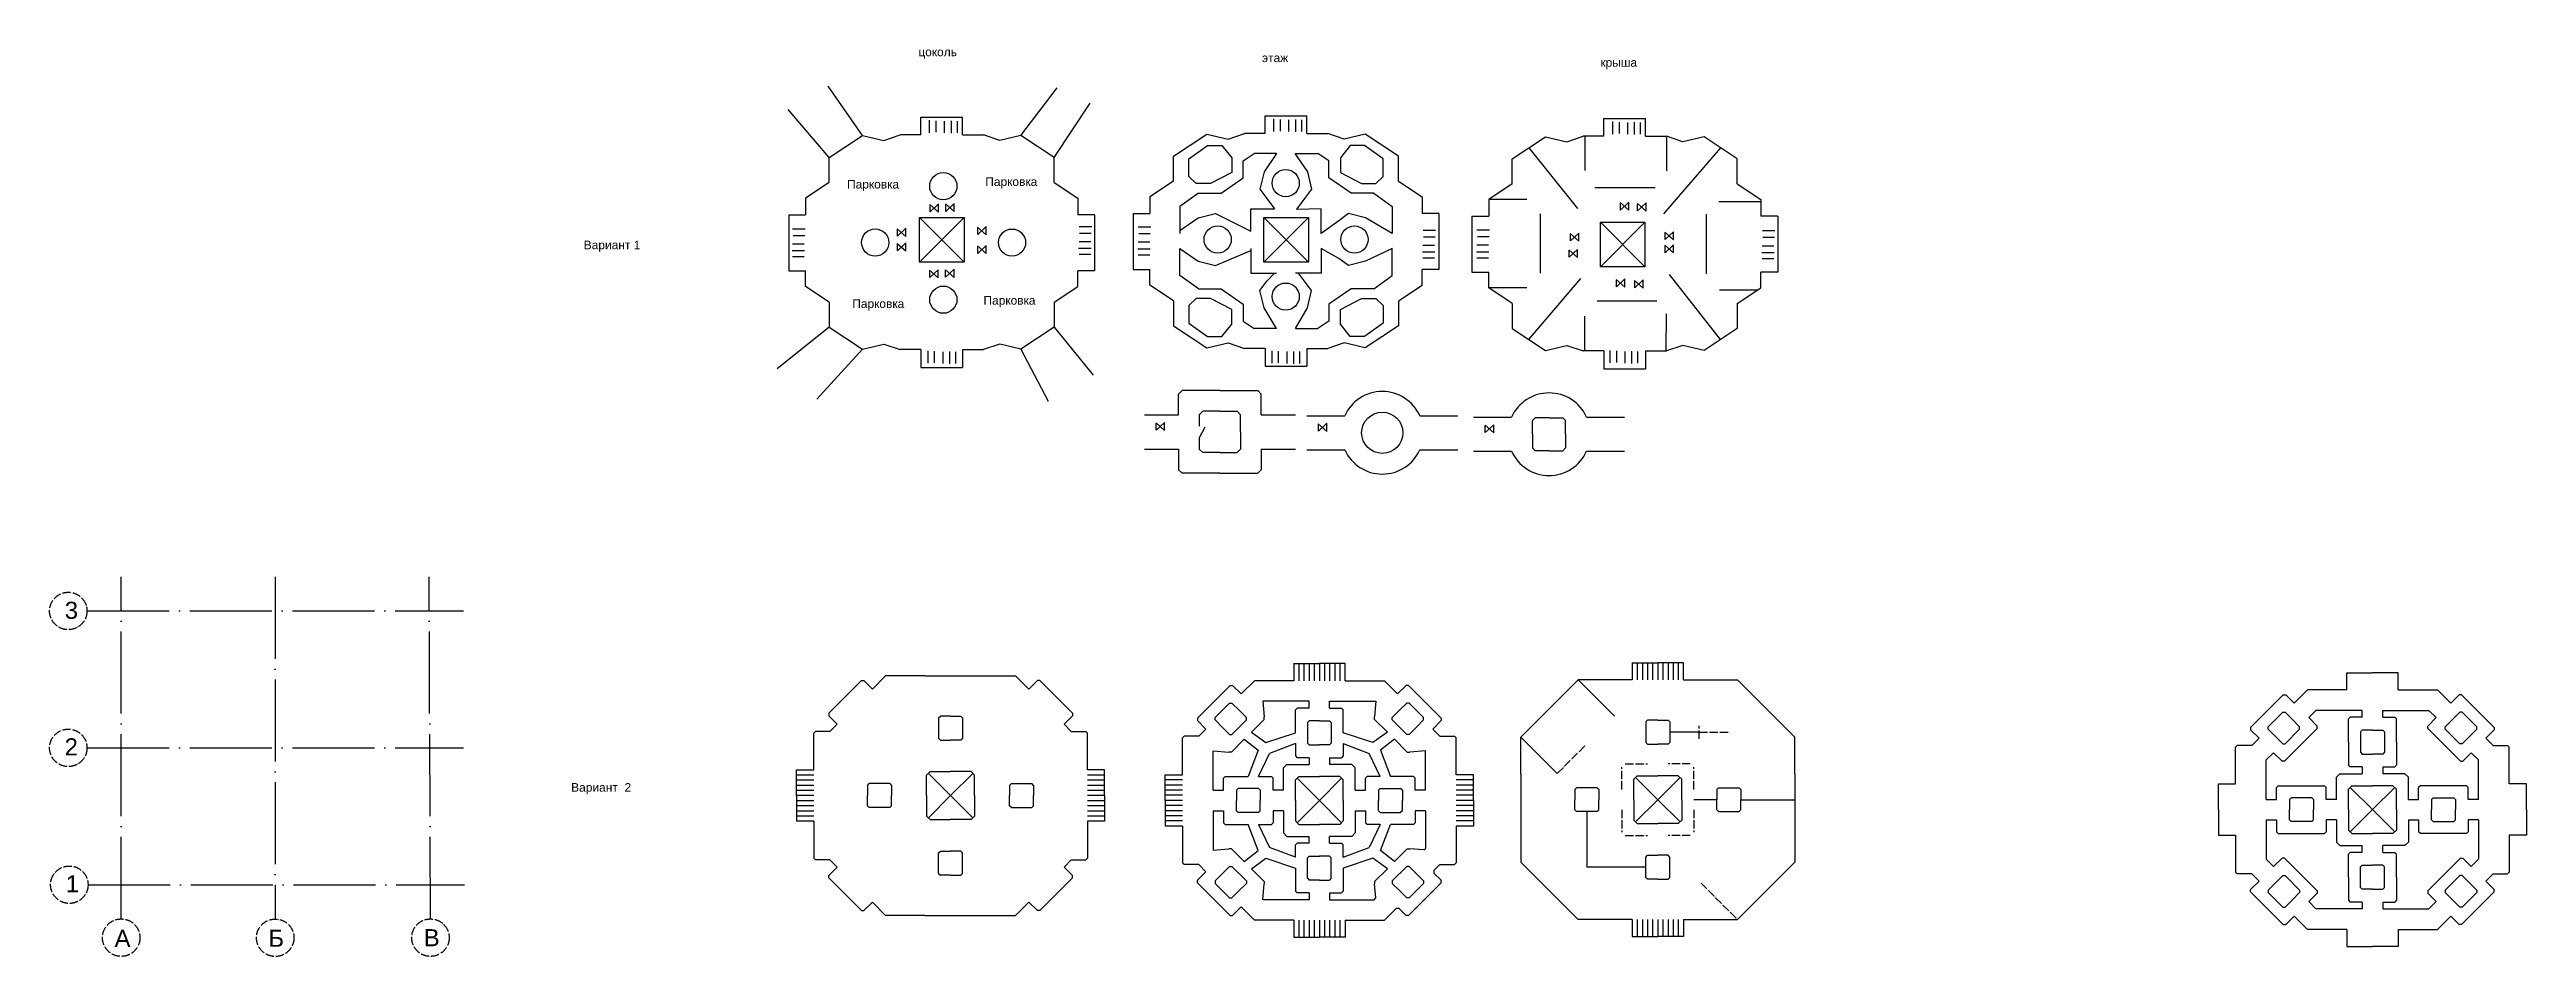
# Model space of a CAD drawing. Header units: millimetres. Extents: x 786 to 8023, y 4433 to 7084.
import ezdxf

# ---------------------------------------------------------------- set-up
doc = ezdxf.new("R2010")
doc.units = ezdxf.units.MM
doc.linetypes.add('ACAD_ISO04W100', pattern=[30, 24, -3, 0, -3])
doc.layers.add('Модель', color=7, linetype='Continuous')
doc.layers.add('Оси', color=90, linetype='ACAD_ISO04W100')
doc.styles.get("Standard").update_dxf_attribs({"font": 'arial.ttf'})

msp = doc.modelspace()

# ---------------------------------------------------------------- texts
at = {"layer": 'Модель', "char_height": 25, "attachment_point": 1}
for s, insert in [('цоколь', (3324.8, 7089.1)), ('этаж', (4328.8, 7071.9)), ('крыша', (5317.5, 7058.4)), ('Парковка', (3116.5, 6702.5)), ('Парковка', (3520.4, 6710)), ('Вариант 1', (2347.2, 6525.1)), ('Парковка', (3131.7, 6353.4)), ('Парковка', (3515.1, 6363.2)), ('Вариант  2', (2310.5, 4939.9))]:
    msp.add_mtext_dynamic_manual_height_columns(s, width=192.708, gutter_width=12.5, heights=[0], dxfattribs=dict(at, insert=insert))
at = {"layer": 'Оси', "color": 2, "char_height": 50, "attachment_point": 1}
for s, insert in [('3', (831.1, 5470)), ('2', (830.7, 5071)), ('1', (833.9, 4670.7)), ('А', (976.4, 4511.2)), ('Б', (1425.8, 4511.6)), ('В', (1879.7, 4513.2))]:
    msp.add_mtext_dynamic_manual_height_columns(s, width=34.042, gutter_width=12.5, heights=[0], dxfattribs=dict(at, insert=insert))

# ---------------------------------------------------------------- linework, layer by layer
at = {"layer": 'Модель'}
for p, q in [((3161.5, 6832.5), (3061.7, 6977)), ((3624.7, 6832.5), (3730.3, 6972.2)), ((3064.5, 6768.1), (2944.1, 6908.1)), ((3332.2, 6834.2), (3332.2, 6885.9)), ((3332.2, 6885.9), (3454, 6885.9)), ((3356.9, 6877.1), (3356.9, 6840.6)), ((3376.2, 6875.7), (3376.2, 6841.7)), ((3420.6, 6875.4), (3420.6, 6838.9)), ((3454, 6834.2), (3454, 6885.9)), ((3721.7, 6768.1), (3827.2, 6927)), ((4338.2, 6838), (4338.2, 6889.7)), ((4338.2, 6889.7), (4460, 6889.7)), ((4362.8, 6880.9), (4362.8, 6844.4)), ((4382.2, 6879.5), (4382.2, 6845.5)), ((4406.7, 6878.4), (4406.7, 6844.1)), ((4426.6, 6879.2), (4426.6, 6842.7)), ((4444, 6878.4), (4444, 6843.8)), ((4460, 6838), (4460, 6889.7)), ((5327.9, 6830.3), (5327.9, 6882.1)), ((5327.9, 6882.1), (5449.7, 6882.1)), ((5449.7, 6830.3), (5449.7, 6882.1)), ((3064.5, 6768.1), (3161.5, 6832.5)), ((3161.5, 6832.5), (3223.6, 6818.2)), ((3223.6, 6818.2), (3271.3, 6834.2)), ((3332.2, 6834.2), (3271.3, 6834.2)), ((3400.7, 6874.6), (3400.7, 6840.3)), ((3438.1, 6874.6), (3438.1, 6840)), ((3454, 6834.2), (3514.9, 6834.2)), ((3562.6, 6818.2), (3514.9, 6834.2)), ((3624.7, 6832.5), (3562.6, 6818.2)), ((3721.7, 6768.1), (3624.7, 6832.5)), ((4070.5, 6771.9), (4167.5, 6836.3)), ((4115, 6764.7), (4169.9, 6802.9)), ((4167.5, 6836.3), (4229.6, 6822)), ((4169.9, 6802.9), (4211.7, 6802.9)), ((4211.7, 6802.9), (4240.3, 6767.1)), ((4229.6, 6822), (4277.3, 6838)), ((4338.2, 6838), (4277.3, 6838)), ((4460, 6838), (4520.9, 6838)), ((4568.6, 6822), (4520.9, 6838)), ((4586.5, 6802.9), (4557.8, 6767.1)), ((4630.7, 6836.3), (4568.6, 6822)), ((4628.3, 6802.9), (4586.5, 6802.9)), ((4683.2, 6764.7), (4628.3, 6802.9)), ((4727.7, 6771.9), (4630.7, 6836.3)), ((5060.2, 6764.3), (5157.2, 6828.7)), ((5157.2, 6828.7), (5219.3, 6814.4)), ((5219.3, 6814.4), (5267, 6830.3)), ((5327.9, 6830.3), (5267, 6830.3)), ((5272.4, 6830.3), (5272.4, 6730.4)), ((5352.6, 6873.3), (5352.6, 6836.7)), ((5371.9, 6871.8), (5371.9, 6837.9)), ((5396.4, 6870.7), (5396.4, 6836.5)), ((5416.3, 6871.6), (5416.3, 6835.1)), ((5433.8, 6870.7), (5433.8, 6836.2)), ((5449.7, 6830.3), (5510.6, 6830.3)), ((5558.3, 6814.4), (5510.6, 6830.3)), ((5510.6, 6830.3), (5510.6, 6729.3)), ((5620.4, 6828.7), (5558.3, 6814.4)), ((5717.4, 6764.3), (5620.4, 6828.7)), ((3064.5, 6695.5), (3064.5, 6768.1)), ((3721.7, 6695.5), (3721.7, 6768.1)), ((4070.5, 6699.2), (4070.5, 6771.9)), ((4115, 6712.2), (4115, 6764.7)), ((4240.3, 6767.1), (4240.3, 6724.2)), ((4273.8, 6758.8), (4305.9, 6780.3)), ((4273.8, 6708.7), (4273.8, 6758.8)), ((4371.6, 6780.3), (4305.9, 6780.3)), ((4371.6, 6780.3), (4335, 6726.2)), ((4424.7, 6780.3), (4461.3, 6726.2)), ((4426.6, 6780.3), (4492.2, 6780.3)), ((4524.4, 6758.8), (4492.2, 6780.3)), ((4524.4, 6708.7), (4524.4, 6758.8)), ((4557.8, 6767.1), (4557.8, 6724.2)), ((4683.2, 6712.2), (4683.2, 6764.7)), ((4727.7, 6699.2), (4727.7, 6771.9)), ((5060.2, 6691.6), (5060.2, 6764.3)), ((5108.7, 6796.5), (5250.6, 6618.9)), ((5668.9, 6796.5), (5502.1, 6603.8)), ((5717.4, 6691.6), (5717.4, 6764.3)), ((3064.5, 6695.5), (2995.6, 6649.2)), ((3721.7, 6695.5), (3790.7, 6649.2)), ((4070.5, 6699.2), (4001.5, 6653)), ((4143, 6663.9), (4088.6, 6625.1)), ((4136.5, 6692), (4115, 6712.2)), ((4178.3, 6692), (4136.5, 6692)), ((4143, 6663.9), (4209.3, 6663.9)), ((4240.3, 6724.2), (4178.3, 6692)), ((4209.3, 6663.9), (4273.8, 6708.7)), ((4335, 6726.2), (4322.4, 6675.7)), ((4322.4, 6675.7), (4343.1, 6648.2)), ((4473.9, 6675.7), (4453.2, 6648.2)), ((4461.3, 6726.2), (4473.9, 6675.7)), ((4588.9, 6663.9), (4524.4, 6708.7)), ((4557.8, 6724.2), (4619.9, 6692)), ((4655.2, 6663.9), (4588.9, 6663.9)), ((4619.9, 6692), (4661.7, 6692)), ((4655.2, 6663.9), (4709.5, 6625.1)), ((4661.7, 6692), (4683.2, 6712.2)), ((4727.7, 6699.2), (4796.6, 6653)), ((5060.2, 6691.6), (4991.3, 6645.4)), ((5301.4, 6680.3), (5477.5, 6680.3)), ((5717.4, 6691.6), (5786.4, 6645.4)), ((2946.4, 6600.5), (2946.4, 6436.7)), ((2946.4, 6600.5), (2995.6, 6600.5)), ((2995.6, 6649.2), (2995.6, 6600.5)), ((3328.6, 6592.4), (3458.6, 6592.4)), ((3328.6, 6462.4), (3328.6, 6592.4)), ((3328.6, 6592.4), (3458.6, 6462.4)), ((3328.6, 6462.4), (3458.6, 6592.4)), ((3358.4, 6630.9), (3383.7, 6608.6)), ((3383.7, 6632.3), (3359.2, 6609.3)), ((3359.2, 6609.3), (3359.2, 6630.2)), ((3383.7, 6608.6), (3383.7, 6632.3)), ((3404.5, 6632.3), (3429.7, 6610)), ((3429.7, 6633.8), (3405.2, 6610.7)), ((3405.2, 6610.7), (3405.2, 6631.7)), ((3429.7, 6610), (3429.7, 6633.8)), ((3458.6, 6592.4), (3458.6, 6462.4)), ((3790.7, 6649.2), (3790.7, 6600.5)), ((3790.7, 6649.2), (3790.7, 6600.5)), ((3839.9, 6600.5), (3790.7, 6600.5)), ((3839.9, 6600.5), (3839.9, 6436.7)), ((3952.3, 6604.3), (3952.3, 6440.5)), ((3952.3, 6604.3), (4001.5, 6604.3)), ((4001.5, 6653), (4001.5, 6604.3)), ((4088.6, 6625.1), (4088.6, 6546.4)), ((4088.6, 6555), (4142.6, 6591.6)), ((4142.6, 6591.6), (4193.2, 6604.2)), ((4193.2, 6604.2), (4296.4, 6552.4)), ((4296.4, 6552.4), (4296.4, 6618)), ((4296.4, 6618), (4365.7, 6618)), ((4334.5, 6592.5), (4464.5, 6592.5)), ((4334.5, 6462.5), (4334.5, 6592.5)), ((4334.5, 6592.5), (4464.5, 6462.5)), ((4334.5, 6462.5), (4464.5, 6592.5)), ((4343.1, 6648.2), (4365.7, 6618)), ((4501.8, 6618), (4429.1, 6616.1)), ((4453.2, 6648.2), (4430.6, 6618)), ((4464.5, 6592.5), (4464.5, 6462.5)), ((4501.8, 6546.4), (4501.8, 6618)), ((4581.2, 6604.1), (4553.7, 6583.4)), ((4631.7, 6591.5), (4581.2, 6604.1)), ((4709.5, 6546.4), (4631.7, 6591.5)), ((4709.5, 6625.1), (4709.5, 6546.4)), ((4796.6, 6653), (4796.6, 6604.3)), ((4796.6, 6653), (4796.6, 6604.3)), ((4845.8, 6604.3), (4796.6, 6604.3)), ((4845.8, 6604.3), (4845.8, 6440.5)), ((4942.1, 6596.7), (4942.1, 6432.9)), ((4942.1, 6596.7), (4991.3, 6596.7)), ((4991.3, 6645.4), (4991.3, 6596.7)), ((5102.9, 6645.4), (4991.3, 6645.4)), ((5141.3, 6604), (5141.3, 6430.4)), ((5375.1, 6636.3), (5400.3, 6613.9)), ((5400.3, 6637.7), (5375.8, 6614.7)), ((5375.8, 6614.7), (5375.8, 6635.6)), ((5400.3, 6613.9), (5400.3, 6637.7)), ((5425.5, 6633.7), (5450.8, 6611.4)), ((5450.8, 6635.2), (5426.3, 6612.1)), ((5426.3, 6612.1), (5426.3, 6633.1)), ((5450.8, 6611.4), (5450.8, 6635.2)), ((5627.2, 6428), (5627.2, 6602.9)), ((5663.1, 6639.3), (5786.4, 6639.3)), ((5786.4, 6645.4), (5786.4, 6596.7)), ((5786.4, 6645.4), (5786.4, 6596.7)), ((5835.6, 6596.7), (5786.4, 6596.7)), ((5835.6, 6596.7), (5835.6, 6432.9)), ((2991.6, 6514.9), (2957.3, 6514.9)), ((2994.1, 6558.8), (2957.6, 6558.8)), ((2992.7, 6539.4), (2958.7, 6539.4)), ((3263.4, 6560), (3288.6, 6537.7)), ((3263.4, 6517.3), (3288.6, 6495)), ((3288.6, 6561.4), (3264.1, 6538.4)), ((3264.1, 6538.4), (3264.1, 6559.3)), ((3288.6, 6518.7), (3264.1, 6495.7)), ((3264.1, 6495.7), (3264.1, 6516.7)), ((3288.6, 6537.7), (3288.6, 6561.4)), ((3288.6, 6495), (3288.6, 6518.7)), ((3497.6, 6564.7), (3522.8, 6542.3)), ((3522.8, 6566.1), (3498.3, 6543.1)), ((3498.3, 6543.1), (3498.3, 6564)), ((3522.8, 6542.3), (3522.8, 6566.1)), ((3828.9, 6521.8), (3794.6, 6521.8)), ((3831.4, 6565.6), (3794.9, 6565.6)), ((3830, 6546.2), (3796, 6546.2)), ((4001.5, 6520.6), (3967.2, 6520.6)), ((4004, 6564.4), (3967.5, 6564.4)), ((4002.6, 6545), (3968.6, 6545)), ((4553.7, 6583.4), (4501.8, 6546.4)), ((4835.8, 6554.9), (4799.3, 6554.9)), ((4834.4, 6535.5), (4800.4, 6535.5)), ((4993.5, 6555.6), (4957, 6555.6)), ((4992.1, 6536.2), (4958.1, 6536.2)), ((5229.2, 6546.1), (5254.4, 6523.8)), ((5254.4, 6547.5), (5229.9, 6524.5)), ((5229.9, 6524.5), (5229.9, 6545.4)), ((5254.4, 6523.8), (5254.4, 6547.5)), ((5317.5, 6578.9), (5447.5, 6578.9)), ((5317.5, 6448.9), (5317.5, 6578.9)), ((5317.5, 6578.9), (5447.5, 6448.9)), ((5317.5, 6448.9), (5447.5, 6578.9)), ((5447.5, 6578.9), (5447.5, 6448.9)), ((5505.6, 6549.9), (5530.8, 6527.6)), ((5530.8, 6551.4), (5506.3, 6528.3)), ((5506.3, 6528.3), (5506.3, 6549.3)), ((5530.8, 6527.6), (5530.8, 6551.4)), ((5827.3, 6553.4), (5790.7, 6553.4)), ((5825.9, 6534), (5791.9, 6534)), ((2992.4, 6495), (2955.9, 6495)), ((2991.6, 6477.5), (2957.1, 6477.5)), ((3458.6, 6462.4), (3328.6, 6462.4)), ((3429, 6441.6), (3404.5, 6418.6)), ((3429, 6417.9), (3429, 6441.6)), ((3498.1, 6509.6), (3523.3, 6487.3)), ((3523.3, 6511.1), (3498.8, 6488)), ((3498.8, 6488), (3498.8, 6509)), ((3523.3, 6487.3), (3523.3, 6511.1)), ((3829.7, 6501.8), (3793.2, 6501.8)), ((3828.9, 6484.4), (3794.3, 6484.4)), ((4002.3, 6500.6), (3965.8, 6500.6)), ((4001.5, 6483.2), (3967, 6483.2)), ((4088.6, 6423.2), (4088.6, 6501.9)), ((4088.6, 6501.9), (4142.6, 6465.3)), ((4142.6, 6465.3), (4193.2, 6452.7)), ((4193.2, 6452.7), (4296.4, 6496)), ((4296.4, 6501.9), (4296.4, 6430.3)), ((4464.5, 6462.5), (4334.5, 6462.5)), ((4501.8, 6501.9), (4501.8, 6430.3)), ((4553.7, 6473.3), (4501.8, 6501.9)), ((4581.2, 6452.6), (4553.7, 6473.3)), ((4631.7, 6465.2), (4581.2, 6452.6)), ((4709.5, 6501.9), (4631.7, 6465.2)), ((4709.5, 6423.2), (4709.5, 6501.9)), ((4834.1, 6491.1), (4797.6, 6491.1)), ((4833.3, 6473.7), (4798.7, 6473.7)), ((4833.3, 6511), (4799, 6511)), ((4991.8, 6491.8), (4955.3, 6491.8)), ((4991, 6474.4), (4956.4, 6474.4)), ((4991, 6511.8), (4956.7, 6511.8)), ((5225.3, 6498.1), (5250.5, 6475.8)), ((5250.5, 6499.6), (5226, 6476.5)), ((5226, 6476.5), (5226, 6497.5)), ((5250.5, 6475.8), (5250.5, 6499.6)), ((5447.5, 6448.9), (5317.5, 6448.9)), ((5505.6, 6511.5), (5530.8, 6489.2)), ((5530.8, 6513), (5506.3, 6489.9)), ((5506.3, 6489.9), (5506.3, 6510.9)), ((5530.8, 6489.2), (5530.8, 6513)), ((5825.6, 6489.6), (5789.1, 6489.6)), ((5824.7, 6472.1), (5790.2, 6472.1)), ((5824.7, 6509.5), (5790.5, 6509.5)), ((2946.4, 6436.7), (2995.6, 6436.7)), ((2995.6, 6391.5), (2995.6, 6436.7)), ((3064.5, 6345.3), (2995.6, 6391.5)), ((3357.7, 6438.8), (3382.9, 6416.4)), ((3382.9, 6440.2), (3358.4, 6417.2)), ((3358.4, 6417.2), (3358.4, 6438.1)), ((3382.9, 6416.4), (3382.9, 6440.2)), ((3403.8, 6440.2), (3429, 6417.9)), ((3404.5, 6418.6), (3404.5, 6439.6)), ((3721.7, 6345.3), (3790.7, 6391.5)), ((3790.7, 6391.5), (3790.7, 6436.7)), ((3790.7, 6391.5), (3790.7, 6436.7)), ((3839.9, 6436.7), (3790.7, 6436.7)), ((3952.3, 6440.5), (4001.5, 6440.5)), ((4001.5, 6395.3), (4001.5, 6440.5)), ((4070.5, 6349.1), (4001.5, 6395.3)), ((4143, 6384.4), (4088.6, 6423.2)), ((4143, 6384.4), (4209.3, 6384.4)), ((4209.3, 6384.4), (4273.8, 6339.6)), ((4296.4, 6430.3), (4371.6, 6430.3)), ((4322.4, 6379.3), (4343.1, 6406.8)), ((4335, 6328.7), (4322.4, 6379.3)), ((4343.1, 6406.8), (4365.7, 6430.3)), ((4501.8, 6430.3), (4426.6, 6430.3)), ((4453.2, 6406.8), (4435.6, 6430.3)), ((4473.9, 6379.3), (4453.2, 6406.8)), ((4461.3, 6328.7), (4473.9, 6379.3)), ((4588.9, 6384.4), (4524.4, 6339.6)), ((4655.2, 6384.4), (4588.9, 6384.4)), ((4655.2, 6384.4), (4709.5, 6423.2)), ((4727.7, 6349.1), (4796.6, 6395.3)), ((4796.6, 6395.3), (4796.6, 6440.5)), ((4796.6, 6395.3), (4796.6, 6440.5)), ((4845.8, 6440.5), (4796.6, 6440.5)), ((4942.1, 6432.9), (4991.3, 6432.9)), ((4991.3, 6387.7), (4991.3, 6432.9)), ((5060.2, 6341.4), (4991.3, 6387.7)), ((5102.9, 6387.7), (4991.3, 6387.7)), ((5108.7, 6236.6), (5260, 6414.8)), ((5363.5, 6411.8), (5388.8, 6389.5)), ((5388.8, 6413.2), (5364.3, 6390.2)), ((5364.3, 6390.2), (5364.3, 6411.1)), ((5388.8, 6389.5), (5388.8, 6413.2)), ((5417.1, 6409), (5442.3, 6386.7)), ((5442.3, 6410.5), (5417.9, 6387.4)), ((5417.9, 6387.4), (5417.9, 6408.4)), ((5442.3, 6386.7), (5442.3, 6410.5)), ((5668.9, 6236.6), (5519.1, 6426.1)), ((5665.5, 6381.5), (5777.2, 6381.5)), ((5717.4, 6341.4), (5786.4, 6387.7)), ((5786.4, 6387.7), (5786.4, 6432.9)), ((5786.4, 6387.7), (5786.4, 6432.9)), ((5835.6, 6432.9), (5786.4, 6432.9)), ((3064.5, 6345.3), (3064.5, 6272.6)), ((3721.7, 6345.3), (3721.7, 6272.6)), ((4070.5, 6349.1), (4070.5, 6276.4)), ((4136.5, 6356.3), (4115, 6336.1)), ((4115, 6336.1), (4115, 6283.6)), ((4178.3, 6356.3), (4136.5, 6356.3)), ((4240.3, 6324.1), (4178.3, 6356.3)), ((4240.3, 6281.2), (4240.3, 6324.1)), ((4273.8, 6339.6), (4273.8, 6289.5)), ((4371.6, 6268.1), (4335, 6328.7)), ((4426.6, 6268.1), (4461.3, 6328.7)), ((4524.4, 6339.6), (4524.4, 6289.5)), ((4557.8, 6324.1), (4619.9, 6356.3)), ((4557.8, 6281.2), (4557.8, 6324.1)), ((4619.9, 6356.3), (4661.7, 6356.3)), ((4661.7, 6356.3), (4683.2, 6336.1)), ((4683.2, 6336.1), (4683.2, 6283.6)), ((4727.7, 6349.1), (4727.7, 6276.4)), ((5060.2, 6341.4), (5060.2, 6268.8)), ((5272.4, 6202.7), (5272.4, 6304)), ((5308.5, 6349.3), (5482.3, 6349.3)), ((5509.6, 6202.4), (5510.6, 6311.1)), ((5717.4, 6341.4), (5717.4, 6268.8)), ((3064.5, 6272.6), (2912, 6150.8)), ((3064.5, 6272.6), (3161.5, 6208.2)), ((3721.7, 6272.6), (3624.7, 6208.2)), ((3721.7, 6272.6), (3836, 6131.9)), ((4070.5, 6276.4), (4167.5, 6212)), ((4115, 6283.6), (4169.9, 6245.4)), ((4167.5, 6212), (4229.6, 6226.3)), ((4169.9, 6245.4), (4211.7, 6245.4)), ((4211.7, 6245.4), (4240.3, 6281.2)), ((4229.6, 6226.3), (4277.3, 6210.4)), ((4273.8, 6289.5), (4305.9, 6268.1)), ((4371.6, 6268.1), (4305.9, 6268.1)), ((4426.6, 6268.1), (4492.2, 6268.1)), ((4524.4, 6289.5), (4492.2, 6268.1)), ((4568.6, 6226.3), (4520.9, 6210.4)), ((4586.5, 6245.4), (4557.8, 6281.2)), ((4630.7, 6212), (4568.6, 6226.3)), ((4628.3, 6245.4), (4586.5, 6245.4)), ((4683.2, 6283.6), (4628.3, 6245.4)), ((4727.7, 6276.4), (4630.7, 6212)), ((5060.2, 6268.8), (5157.2, 6204.3)), ((5717.4, 6268.8), (5620.4, 6204.3)), ((3161.5, 6208.2), (3028.4, 6061.8)), ((3161.5, 6208.2), (3223.6, 6222.5)), ((3223.6, 6222.5), (3271.3, 6206.6)), ((3332.2, 6206.6), (3271.3, 6206.6)), ((3332.2, 6206.6), (3332.2, 6154.8)), ((3332.2, 6154.8), (3454, 6154.8)), ((3352.1, 6203.2), (3352.1, 6166.7)), ((3371.4, 6201.8), (3371.4, 6167.8)), ((3395.9, 6200.7), (3395.9, 6166.4)), ((3415.8, 6201.5), (3415.8, 6165)), ((3433.3, 6200.7), (3433.3, 6166.1)), ((3454, 6206.6), (3514.9, 6206.6)), ((3454, 6206.6), (3454, 6154.8)), ((3562.6, 6222.5), (3514.9, 6206.6)), ((3624.7, 6208.2), (3562.6, 6222.5)), ((3624.7, 6208.2), (3704.2, 6055.9)), ((4338.2, 6210.4), (4277.3, 6210.4)), ((4338.2, 6210.4), (4338.2, 6158.6)), ((4338.2, 6158.6), (4460, 6158.6)), ((4357.1, 6203.4), (4357.1, 6166.9)), ((4376.5, 6202), (4376.5, 6168)), ((4401, 6200.9), (4401, 6166.6)), ((4420.9, 6201.7), (4420.9, 6165.2)), ((4438.3, 6200.9), (4438.3, 6166.3)), ((4460, 6210.4), (4520.9, 6210.4)), ((4460, 6210.4), (4460, 6158.6)), ((5157.2, 6204.3), (5219.3, 6218.7)), ((5219.3, 6218.7), (5267, 6202.7)), ((5327.9, 6202.7), (5267, 6202.7)), ((5327.9, 6202.7), (5327.9, 6151)), ((5344.9, 6204.2), (5344.9, 6167.7)), ((5364.3, 6202.8), (5364.3, 6168.9)), ((5388.7, 6201.7), (5388.7, 6167.5)), ((5408.7, 6202.6), (5408.7, 6166.1)), ((5426.1, 6201.7), (5426.1, 6167.2)), ((5449.7, 6202.7), (5510.6, 6202.7)), ((5449.7, 6202.7), (5449.7, 6151)), ((5558.3, 6218.7), (5510.6, 6202.7)), ((5620.4, 6204.3), (5558.3, 6218.7)), ((4095.2, 6086.8), (4085.2, 6076.8)), ((4156, 6086.8), (4095.2, 6086.8)), ((4206, 6086.8), (4156, 6086.8)), ((4206, 6086.8), (4256, 6086.8)), ((4256, 6086.8), (4316.8, 6086.8)), ((4316.8, 6086.8), (4326.8, 6076.8)), ((5327.9, 6151), (5449.7, 6151)), ((3985.3, 6016.1), (4085.3, 6016.1)), ((4085.2, 6016.2), (4085.2, 6076.8)), ((4145.7, 6016.5), (4155.7, 6026.5)), ((4145.7, 6016.5), (4145.7, 5983.1)), ((4206, 6026.5), (4155.7, 6026.5)), ((4206.1, 6026.5), (4256.4, 6026.5)), ((4256.4, 6026.5), (4266.4, 6016.5)), ((4266.4, 5966.2), (4266.4, 6016.5)), ((4326.8, 6016.2), (4326.8, 6076.8)), ((4326.8, 6016.2), (4426.8, 6016.2)), ((4459.4, 6013.6), (4570.4, 6013.3)), ((4790, 6013.7), (4901, 6013.7)), ((4946.6, 6009.5), (5057.7, 6009.3)), ((5119.1, 5999.8), (5127.1, 6007.8)), ((5167.4, 6007.8), (5127.1, 6007.8)), ((5167.5, 6007.8), (5207.7, 6007.8)), ((5207.7, 6007.8), (5215.7, 5999.8)), ((5277.3, 6009.6), (5388.2, 6009.6)), ((4019.2, 5992.6), (4044.4, 5970.3)), ((4044.4, 5994), (4019.9, 5971)), ((4019.9, 5971), (4019.9, 5991.9)), ((4044.4, 5970.3), (4044.4, 5994)), ((4145.7, 5947.7), (4163.1, 5981.5)), ((4145.7, 5947.7), (4145.7, 5915.9)), ((4266.4, 5966.2), (4266.4, 5915.9)), ((4493.3, 5990), (4518.5, 5967.7)), ((4518.5, 5991.5), (4494.1, 5968.4)), ((4494.1, 5968.4), (4494.1, 5989.4)), ((4518.5, 5967.7), (4518.5, 5991.5)), ((4980.5, 5986), (5005.7, 5963.7)), ((5005.7, 5987.4), (4981.3, 5964.4)), ((4981.3, 5964.4), (4981.3, 5985.3)), ((5005.7, 5963.7), (5005.7, 5987.4)), ((5119.1, 5959.5), (5119.1, 5999.8)), ((5119.1, 5959.5), (5119.1, 5919.3)), ((5215.7, 5959.5), (5215.7, 5999.8)), ((5215.7, 5959.5), (5215.7, 5919.3)), ((3985.3, 5916.3), (4085.3, 5916.3)), ((4085.2, 5916.2), (4085.2, 5855.6)), ((4145.7, 5915.9), (4155.7, 5905.9)), ((4206, 5905.9), (4155.7, 5905.9)), ((4206.1, 5905.9), (4256.4, 5905.9)), ((4256.4, 5905.9), (4266.4, 5915.9)), ((4326.8, 5916.2), (4426.8, 5916.2)), ((4326.8, 5916.2), (4326.8, 5855.6)), ((4459.4, 5913.8), (4570.5, 5913.8)), ((4790, 5913.7), (4901, 5913.7)), ((4946.6, 5909.7), (5057.8, 5909.7)), ((5119.1, 5919.3), (5127.1, 5911.3)), ((5167.4, 5911.3), (5127.1, 5911.3)), ((5167.5, 5911.3), (5207.7, 5911.3)), ((5207.7, 5911.3), (5215.7, 5919.3)), ((5277.3, 5909.6), (5388.2, 5909.6)), ((4095.2, 5845.6), (4085.2, 5855.6)), ((4156, 5845.6), (4095.2, 5845.6)), ((4206, 5845.6), (4156, 5845.6)), ((4206, 5845.6), (4256, 5845.6)), ((4256, 5845.6), (4316.8, 5845.6)), ((4316.8, 5845.6), (4326.8, 5855.6)), ((4421.4, 5289.3), (4496.4, 5289.3)), ((4421.4, 5289.3), (4421.4, 5239.3)), ((4436.4, 5289.3), (4436.4, 5239.3)), ((4451.4, 5289.3), (4451.4, 5239.3)), ((4466.4, 5289.3), (4466.4, 5239.3)), ((4481.4, 5289.3), (4481.4, 5239.3)), ((4571.4, 5289.3), (4496.4, 5289.3)), ((4496.4, 5289.3), (4496.4, 5239.3)), ((4511.4, 5289.3), (4511.4, 5239.3)), ((4526.4, 5289.3), (4526.4, 5239.3)), ((4541.4, 5289.3), (4541.4, 5239.3)), ((4556.4, 5289.3), (4556.4, 5239.3)), ((4571.4, 5239.3), (4571.4, 5289.3)), ((5410.2, 5291.5), (5485.2, 5291.5)), ((5410.2, 5291.5), (5410.2, 5241.5)), ((5425.2, 5291.5), (5425.2, 5241.5)), ((5440.2, 5291.5), (5440.2, 5241.5)), ((5455.2, 5291.5), (5455.2, 5241.5)), ((5470.2, 5291.5), (5470.2, 5241.5)), ((5560.2, 5291.5), (5485.2, 5291.5)), ((5485.2, 5291.5), (5485.2, 5241.5)), ((5500.2, 5291.5), (5500.2, 5241.5)), ((5515.2, 5291.5), (5515.2, 5241.5)), ((5530.2, 5291.5), (5530.2, 5241.5)), ((5545.2, 5291.5), (5545.2, 5241.5)), ((5560.2, 5241.5), (5560.2, 5291.5)), ((3063.2, 5143.9), (3158.6, 5239.4)), ((3158.6, 5239.4), (3165.7, 5239.4)), ((3190.5, 5214.7), (3165.7, 5239.4)), ((3229.2, 5253.4), (3190.5, 5214.7)), ((3344.1, 5253.4), (3229.2, 5253.4)), ((3344.1, 5253.4), (3419.1, 5253.4)), ((3419.1, 5253.4), (3494.1, 5253.4)), ((3494.1, 5253.4), (3609, 5253.4)), ((3609, 5253.4), (3647.8, 5214.7)), ((3647.8, 5214.7), (3672.6, 5239.4)), ((3679.6, 5239.4), (3672.6, 5239.4)), ((3775.1, 5143.9), (3679.6, 5239.4)), ((4140.5, 5129.8), (4235.9, 5225.3)), ((4235.9, 5225.3), (4243, 5225.3)), ((4267.7, 5200.5), (4243, 5225.3)), ((4306.5, 5239.3), (4267.7, 5200.5)), ((4421.4, 5239.3), (4306.5, 5239.3)), ((4571.4, 5239.3), (4686.3, 5239.3)), ((4686.3, 5239.3), (4725.1, 5200.5)), ((4725.1, 5200.5), (4749.9, 5225.3)), ((4756.9, 5225.3), (4749.9, 5225.3)), ((4852.4, 5129.8), (4756.9, 5225.3)), ((5252.7, 5241.5), (5085.2, 5073.9)), ((5410.2, 5241.5), (5252.7, 5241.5)), ((5252.7, 5241.5), (5358.8, 5135.4)), ((5560.2, 5241.5), (5717.7, 5241.5)), ((5717.7, 5241.5), (5885.2, 5073.9)), ((7383.3, 5212.4), (7344.5, 5173.6)), ((7498.1, 5212.4), (7383.3, 5212.4)), ((7498.1, 5212.4), (7498.1, 5262.4)), ((7498.1, 5262.4), (7573.1, 5262.4)), ((7648.1, 5262.4), (7573.1, 5262.4)), ((7648.1, 5212.4), (7648.1, 5262.4)), ((7648.1, 5212.4), (7763, 5212.4)), ((7763, 5212.4), (7801.8, 5173.6)), ((3063.2, 5143.9), (3063.2, 5136.9)), ((3775.1, 5143.9), (3775.1, 5136.9)), ((4234.2, 5174), (4191.7, 5131.6)), ((4234.2, 5174), (4241.2, 5174)), ((4241.2, 5174), (4262.4, 5152.8)), ((4283.7, 5131.6), (4262.4, 5152.8)), ((4331.4, 5179.3), (4334.9, 5133.3)), ((4466.4, 5179.3), (4331.4, 5179.3)), ((4426.4, 5154.3), (4431.4, 5159.3)), ((4426.4, 5086.8), (4426.4, 5154.3)), ((4466.4, 5159.3), (4431.4, 5159.3)), ((4466.4, 5159.3), (4466.4, 5179.3)), ((4526.4, 5159.3), (4526.4, 5179.3)), ((4526.4, 5179.3), (4661.5, 5179.3)), ((4526.4, 5159.3), (4561.4, 5159.3)), ((4566.4, 5154.3), (4561.4, 5159.3)), ((4566.4, 5086.8), (4566.4, 5154.3)), ((4661.5, 5179.3), (4657.9, 5133.3)), ((4709.2, 5131.6), (4730.4, 5152.8)), ((4751.6, 5174), (4730.4, 5152.8)), ((4758.7, 5174), (4751.6, 5174)), ((4758.7, 5174), (4801.1, 5131.6)), ((7217.2, 5102.9), (7312.6, 5198.4)), ((7310.9, 5147.1), (7268.4, 5104.7)), ((7310.9, 5147.1), (7317.9, 5147.1)), ((7312.6, 5198.4), (7319.7, 5198.4)), ((7317.9, 5147.1), (7339.2, 5125.9)), ((7344.5, 5173.6), (7319.7, 5198.4)), ((7408.1, 5152.4), (7386.9, 5131.2)), ((7543.1, 5152.4), (7408.1, 5152.4)), ((7543.1, 5132.4), (7543.1, 5152.4)), ((7603.1, 5132.4), (7603.1, 5152.4)), ((7603.1, 5152.4), (7738.2, 5152.4)), ((7738.2, 5152.4), (7759.4, 5131.2)), ((7801.8, 5173.6), (7826.6, 5198.4)), ((7828.3, 5147.1), (7807.1, 5125.9)), ((7833.6, 5198.4), (7826.6, 5198.4)), ((7835.4, 5147.1), (7828.3, 5147.1)), ((7929.1, 5102.9), (7833.6, 5198.4)), ((7835.4, 5147.1), (7877.8, 5104.7)), ((3024.1, 5090.9), (3019.1, 5085.9)), ((3019.1, 4978.4), (3019.1, 5085.9)), ((3066.7, 5090.9), (3024.1, 5090.9)), ((3087.9, 5112.1), (3063.2, 5136.9)), ((3066.7, 5090.9), (3087.9, 5112.1)), ((3384.1, 5130.9), (3389.1, 5135.9)), ((3384.1, 5130.9), (3384.1, 5070.9)), ((3384.1, 5070.9), (3389.1, 5065.9)), ((3419.1, 5135.9), (3389.1, 5135.9)), ((3389.1, 5065.9), (3419.1, 5065.9)), ((3419.1, 5135.9), (3449.1, 5135.9)), ((3449.1, 5065.9), (3419.1, 5065.9)), ((3454.1, 5130.9), (3449.1, 5135.9)), ((3454.1, 5070.9), (3449.1, 5065.9)), ((3454.1, 5130.9), (3454.1, 5070.9)), ((3750.4, 5112.1), (3775.1, 5136.9)), ((3771.6, 5090.9), (3750.4, 5112.1)), ((3771.6, 5090.9), (3814.1, 5090.9)), ((3814.1, 5090.9), (3819.1, 5085.9)), ((3819.1, 4978.4), (3819.1, 5085.9)), ((4101.4, 5076.8), (4096.4, 5071.8)), ((4096.4, 4964.3), (4096.4, 5071.8)), ((4144, 5076.8), (4101.4, 5076.8)), ((4140.5, 5129.8), (4140.5, 5122.7)), ((4165.2, 5098), (4140.5, 5122.7)), ((4144, 5076.8), (4165.2, 5098)), ((4191.7, 5124.5), (4191.7, 5131.6)), ((4191.7, 5124.5), (4212.9, 5103.3)), ((4234.2, 5082.1), (4212.9, 5103.3)), ((4234.2, 5082.1), (4241.2, 5082.1)), ((4239.5, 5030.8), (4276.8, 5068.2)), ((4283.7, 5124.5), (4241.2, 5082.1)), ((4276.8, 5068.2), (4318.1, 5035.8)), ((4283.7, 5124.5), (4283.7, 5131.6)), ((4297.7, 5089.1), (4334.9, 5126.3)), ((4297.7, 5089.1), (4339.9, 5058.3)), ((4334.9, 5126.3), (4334.9, 5133.3)), ((4339.9, 5058.3), (4426.4, 5086.8)), ((4461.4, 5116.8), (4466.4, 5121.8)), ((4461.4, 5116.8), (4461.4, 5056.8)), ((4496.4, 5121.8), (4466.4, 5121.8)), ((4496.4, 5121.8), (4526.4, 5121.8)), ((4531.4, 5116.8), (4526.4, 5121.8)), ((4531.4, 5116.8), (4531.4, 5056.8)), ((4652.9, 5058.3), (4566.4, 5086.8)), ((4695.1, 5089.1), (4652.9, 5058.3)), ((4657.9, 5126.3), (4657.9, 5133.3)), ((4695.1, 5089.1), (4657.9, 5126.3)), ((4716.1, 5068.2), (4674.7, 5035.8)), ((4709.2, 5124.5), (4709.2, 5131.6)), ((4709.2, 5124.5), (4751.6, 5082.1)), ((4753.4, 5030.8), (4716.1, 5068.2)), ((4758.7, 5082.1), (4751.6, 5082.1)), ((4758.7, 5082.1), (4779.9, 5103.3)), ((4801.1, 5124.5), (4779.9, 5103.3)), ((4801.1, 5124.5), (4801.1, 5131.6)), ((4827.6, 5098), (4852.4, 5122.7)), ((4848.9, 5076.8), (4827.6, 5098)), ((4848.9, 5076.8), (4891.4, 5076.8)), ((4852.4, 5129.8), (4852.4, 5122.7)), ((4891.4, 5076.8), (4896.4, 5071.8)), ((4896.4, 4964.3), (4896.4, 5071.8)), ((5085.2, 4966.5), (5085.2, 5073.9)), ((5085.2, 5073.9), (5191.3, 4967.9)), ((5450.2, 5119), (5455.2, 5124)), ((5450.2, 5119), (5450.2, 5059)), ((5485.2, 5124), (5455.2, 5124)), ((5485.2, 5124), (5515.2, 5124)), ((5520.2, 5119), (5515.2, 5124)), ((5520.2, 5119), (5520.2, 5059)), ((5606.4, 5089), (5520.2, 5089)), ((5885.2, 4966.5), (5885.2, 5073.9)), ((7217.2, 5102.9), (7217.2, 5095.8)), ((7241.9, 5071.1), (7217.2, 5095.8)), ((7220.7, 5049.9), (7241.9, 5071.1)), ((7268.4, 5097.6), (7268.4, 5104.7)), ((7268.4, 5097.6), (7289.7, 5076.4)), ((7310.9, 5055.2), (7289.7, 5076.4)), ((7316.2, 5003.9), (7411.6, 5099.4)), ((7360.4, 5097.6), (7317.9, 5055.2)), ((7360.4, 5104.7), (7339.2, 5125.9)), ((7360.4, 5097.6), (7360.4, 5104.7)), ((7386.9, 5131.2), (7411.6, 5106.4)), ((7411.6, 5099.4), (7411.6, 5106.4)), ((7503.1, 5127.4), (7508.1, 5132.4)), ((7503.1, 5059.9), (7503.1, 5127.4)), ((7543.1, 5132.4), (7508.1, 5132.4)), ((7538.1, 5089.9), (7543.1, 5094.9)), ((7538.1, 5089.9), (7538.1, 5029.9)), ((7573.1, 5094.9), (7543.1, 5094.9)), ((7573.1, 5094.9), (7603.1, 5094.9)), ((7603.1, 5132.4), (7638.1, 5132.4)), ((7608.1, 5089.9), (7603.1, 5094.9)), ((7608.1, 5089.9), (7608.1, 5029.9)), ((7643.1, 5127.4), (7638.1, 5132.4)), ((7643.1, 5059.9), (7643.1, 5127.4)), ((7759.4, 5131.2), (7734.7, 5106.4)), ((7734.7, 5099.4), (7734.7, 5106.4)), ((7830.1, 5003.9), (7734.7, 5099.4)), ((7785.9, 5104.7), (7807.1, 5125.9)), ((7785.9, 5097.6), (7785.9, 5104.7)), ((7785.9, 5097.6), (7828.3, 5055.2)), ((7835.4, 5055.2), (7856.6, 5076.4)), ((7877.8, 5097.6), (7856.6, 5076.4)), ((7877.8, 5097.6), (7877.8, 5104.7)), ((7904.4, 5071.1), (7929.1, 5095.8)), ((7925.6, 5049.9), (7904.4, 5071.1)), ((7929.1, 5102.9), (7929.1, 5095.8)), ((4186.4, 4919.3), (4186.4, 5034.3)), ((4186.4, 5034.3), (4232.4, 5030.8)), ((4239.5, 5030.8), (4232.4, 5030.8)), ((4318.1, 5035.8), (4288.7, 4959.3)), ((4318.7, 4959.3), (4350.7, 5026.7)), ((4426.4, 5055.4), (4350.7, 5026.7)), ((4391.4, 4984.3), (4401.4, 4994.3)), ((4401.4, 4994.3), (4466.4, 4994.3)), ((4426.4, 5055.4), (4426.4, 5019.3)), ((4426.4, 5019.3), (4431.4, 5014.3)), ((4466.4, 5014.3), (4431.4, 5014.3)), ((4461.4, 5056.8), (4466.4, 5051.8)), ((4466.4, 5051.8), (4496.4, 5051.8)), ((4466.4, 5014.3), (4466.4, 4994.3)), ((4526.4, 5051.8), (4496.4, 5051.8)), ((4531.4, 5056.8), (4526.4, 5051.8)), ((4526.4, 5014.3), (4526.4, 4994.3)), ((4526.4, 5014.3), (4561.4, 5014.3)), ((4591.4, 4994.3), (4526.4, 4994.3)), ((4566.4, 5019.3), (4561.4, 5014.3)), ((4566.4, 5055.4), (4566.4, 5019.3)), ((4566.4, 5055.4), (4642.2, 5026.7)), ((4601.4, 4984.3), (4591.4, 4994.3)), ((4674.1, 4959.3), (4642.2, 5026.7)), ((4674.7, 5035.8), (4704.1, 4959.3)), ((4753.4, 5030.8), (4760.5, 5030.8)), ((4806.4, 5034.3), (4760.5, 5030.8)), ((4806.4, 4919.3), (4806.4, 5034.3)), ((5450.2, 5059), (5455.2, 5054)), ((5455.2, 5054), (5485.2, 5054)), ((5515.2, 5054), (5485.2, 5054)), ((5520.2, 5059), (5515.2, 5054)), ((7178.1, 5049.9), (7173.1, 5044.9)), ((7173.1, 4937.4), (7173.1, 5044.9)), ((7220.7, 5049.9), (7178.1, 5049.9)), ((7263.1, 5007.5), (7284.4, 5028.7)), ((7263.1, 4892.4), (7263.1, 5007.5)), ((7284.4, 5028.7), (7309.1, 5003.9)), ((7316.2, 5003.9), (7309.1, 5003.9)), ((7310.9, 5055.2), (7317.9, 5055.2)), ((7503.1, 5059.9), (7503.1, 4992.4)), ((7538.1, 5029.9), (7543.1, 5024.9)), ((7543.1, 5024.9), (7573.1, 5024.9)), ((7603.1, 5024.9), (7573.1, 5024.9)), ((7608.1, 5029.9), (7603.1, 5024.9)), ((7643.1, 5059.9), (7643.1, 4992.4)), ((7835.4, 5055.2), (7828.3, 5055.2)), ((7830.1, 5003.9), (7837.2, 5003.9)), ((7861.9, 5028.7), (7837.2, 5003.9)), ((7883.1, 5007.5), (7861.9, 5028.7)), ((7883.1, 4892.4), (7883.1, 5007.5)), ((7925.6, 5049.9), (7968.1, 5049.9)), ((7968.1, 5049.9), (7973.1, 5044.9)), ((7973.1, 4937.4), (7973.1, 5044.9)), ((2969.1, 4903.4), (2969.1, 4978.4)), ((2969.1, 4978.4), (3019.1, 4978.4)), ((3019.1, 4963.4), (2969.1, 4963.4)), ((3019.1, 4948.4), (2969.1, 4948.4)), ((3019.1, 4933.4), (2969.1, 4933.4)), ((3176.6, 4933.4), (3181.6, 4938.4)), ((3176.6, 4933.4), (3176.6, 4903.4)), ((3241.6, 4938.4), (3181.6, 4938.4)), ((3241.6, 4938.4), (3246.6, 4933.4)), ((3246.6, 4933.4), (3246.6, 4903.4)), ((3349.1, 4963.4), (3359.1, 4973.4)), ((3349.1, 4903.4), (3349.1, 4963.4)), ((3354.1, 4968.4), (3419.1, 4903.4)), ((3359.1, 4973.4), (3419.1, 4973.4)), ((3479.1, 4973.4), (3419.1, 4973.4)), ((3484.1, 4968.4), (3419.1, 4903.4)), ((3489.1, 4963.4), (3479.1, 4973.4)), ((3489.1, 4903.4), (3489.1, 4963.4)), ((3596.6, 4938.4), (3591.6, 4933.4)), ((3591.6, 4933.4), (3591.6, 4903.4)), ((3596.6, 4938.4), (3656.6, 4938.4)), ((3661.6, 4933.4), (3656.6, 4938.4)), ((3661.6, 4933.4), (3661.6, 4903.4)), ((3869.1, 4978.4), (3819.1, 4978.4)), ((3869.1, 4963.4), (3819.1, 4963.4)), ((3869.1, 4948.4), (3819.1, 4948.4)), ((3869.1, 4933.4), (3819.1, 4933.4)), ((3869.1, 4903.4), (3869.1, 4978.4)), ((4046.4, 4889.3), (4046.4, 4964.3)), ((4046.4, 4964.3), (4096.4, 4964.3)), ((4096.4, 4949.3), (4046.4, 4949.3)), ((4096.4, 4934.3), (4046.4, 4934.3)), ((4221.4, 4959.3), (4216.4, 4954.3)), ((4216.4, 4919.3), (4216.4, 4954.3)), ((4221.4, 4959.3), (4288.7, 4959.3)), ((4253.9, 4919.3), (4258.9, 4924.3)), ((4318.9, 4924.3), (4258.9, 4924.3)), ((4318.7, 4959.3), (4356.4, 4959.3)), ((4318.9, 4924.3), (4323.9, 4919.3)), ((4356.4, 4959.3), (4361.4, 4954.3)), ((4361.4, 4919.3), (4361.4, 4954.3)), ((4391.4, 4919.3), (4391.4, 4984.3)), ((4426.4, 4949.3), (4436.4, 4959.3)), ((4426.4, 4889.3), (4426.4, 4949.3)), ((4431.4, 4954.3), (4496.4, 4889.3)), ((4436.4, 4959.3), (4496.4, 4959.3)), ((4556.4, 4959.3), (4496.4, 4959.3)), ((4561.4, 4954.3), (4496.4, 4889.3)), ((4566.4, 4949.3), (4556.4, 4959.3)), ((4566.4, 4889.3), (4566.4, 4949.3)), ((4601.4, 4919.3), (4601.4, 4984.3)), ((4636.4, 4959.3), (4631.4, 4954.3)), ((4631.4, 4919.3), (4631.4, 4954.3)), ((4674.1, 4959.3), (4636.4, 4959.3)), ((4673.9, 4924.3), (4668.9, 4919.3)), ((4673.9, 4924.3), (4733.9, 4924.3)), ((4771.4, 4959.3), (4704.1, 4959.3)), ((4738.9, 4919.3), (4733.9, 4924.3)), ((4771.4, 4959.3), (4776.4, 4954.3)), ((4776.4, 4919.3), (4776.4, 4954.3)), ((4946.4, 4964.3), (4896.4, 4964.3)), ((4946.4, 4949.3), (4896.4, 4949.3)), ((4946.4, 4934.3), (4896.4, 4934.3)), ((4946.4, 4889.3), (4946.4, 4964.3)), ((5085.2, 4966.5), (5085.2, 4891.5)), ((5242.7, 4921.5), (5247.7, 4926.5)), ((5242.7, 4921.5), (5242.7, 4891.5)), ((5307.7, 4926.5), (5247.7, 4926.5)), ((5307.7, 4926.5), (5312.7, 4921.5)), ((5312.7, 4921.5), (5312.7, 4891.5)), ((5415.2, 4951.5), (5425.2, 4961.5)), ((5415.2, 4891.5), (5415.2, 4951.5)), ((5420.2, 4956.5), (5485.2, 4891.5)), ((5425.2, 4961.5), (5485.2, 4961.5)), ((5545.2, 4961.5), (5485.2, 4961.5)), ((5550.2, 4956.5), (5485.2, 4891.5)), ((5555.2, 4951.5), (5545.2, 4961.5)), ((5555.2, 4891.5), (5555.2, 4951.5)), ((5662.7, 4926.5), (5657.7, 4921.5)), ((5657.7, 4921.5), (5657.7, 4891.5)), ((5662.7, 4926.5), (5722.7, 4926.5)), ((5727.7, 4921.5), (5722.7, 4926.5)), ((5727.7, 4921.5), (5727.7, 4891.5)), ((5885.2, 4966.5), (5885.2, 4891.5)), ((7123.1, 4862.4), (7123.1, 4937.4)), ((7123.1, 4937.4), (7173.1, 4937.4)), ((7298.1, 4932.4), (7293.1, 4927.4)), ((7293.1, 4892.4), (7293.1, 4927.4)), ((7298.1, 4932.4), (7433.1, 4932.4)), ((7433.1, 4932.4), (7438.1, 4927.4)), ((7438.1, 4892.4), (7438.1, 4927.4)), ((7468.1, 4957.4), (7478.1, 4967.4)), ((7468.1, 4892.4), (7468.1, 4957.4)), ((7478.1, 4967.4), (7543.1, 4967.4)), ((7503.1, 4992.4), (7508.1, 4987.4)), ((7503.1, 4922.4), (7513.1, 4932.4)), ((7503.1, 4862.4), (7503.1, 4922.4)), ((7543.1, 4987.4), (7508.1, 4987.4)), ((7508.1, 4927.4), (7573.1, 4862.4)), ((7513.1, 4932.4), (7573.1, 4932.4)), ((7543.1, 4987.4), (7543.1, 4967.4)), ((7633.1, 4932.4), (7573.1, 4932.4)), ((7638.1, 4927.4), (7573.1, 4862.4)), ((7603.1, 4987.4), (7603.1, 4967.4)), ((7603.1, 4987.4), (7638.1, 4987.4)), ((7668.1, 4967.4), (7603.1, 4967.4)), ((7643.1, 4922.4), (7633.1, 4932.4)), ((7643.1, 4992.4), (7638.1, 4987.4)), ((7643.1, 4862.4), (7643.1, 4922.4)), ((7678.1, 4957.4), (7668.1, 4967.4)), ((7678.1, 4892.4), (7678.1, 4957.4)), ((7713.1, 4932.4), (7708.1, 4927.4)), ((7708.1, 4892.4), (7708.1, 4927.4)), ((7848.1, 4932.4), (7713.1, 4932.4)), ((7848.1, 4932.4), (7853.1, 4927.4)), ((7853.1, 4892.4), (7853.1, 4927.4)), ((8023.1, 4937.4), (7973.1, 4937.4)), ((8023.1, 4862.4), (8023.1, 4937.4)), ((3019.1, 4918.4), (2969.1, 4918.4)), ((2969.1, 4903.4), (2969.1, 4828.4)), ((3019.1, 4903.4), (2969.1, 4903.4)), ((3019.1, 4888.4), (2969.1, 4888.4)), ((3019.1, 4873.4), (2969.1, 4873.4)), ((3019.1, 4858.4), (2969.1, 4858.4)), ((3176.6, 4873.4), (3176.6, 4903.4)), ((3176.6, 4873.4), (3181.6, 4868.4)), ((3241.6, 4868.4), (3181.6, 4868.4)), ((3241.6, 4868.4), (3246.6, 4873.4)), ((3246.6, 4873.4), (3246.6, 4903.4)), ((3349.1, 4903.4), (3349.1, 4843.4)), ((3354.1, 4838.4), (3419.1, 4903.4)), ((3484.1, 4838.4), (3419.1, 4903.4)), ((3489.1, 4903.4), (3489.1, 4843.4)), ((3591.6, 4873.4), (3591.6, 4903.4)), ((3596.6, 4868.4), (3591.6, 4873.4)), ((3596.6, 4868.4), (3656.6, 4868.4)), ((3661.6, 4873.4), (3656.6, 4868.4)), ((3661.6, 4873.4), (3661.6, 4903.4)), ((3869.1, 4918.4), (3819.1, 4918.4)), ((3869.1, 4903.4), (3819.1, 4903.4)), ((3869.1, 4888.4), (3819.1, 4888.4)), ((3869.1, 4873.4), (3819.1, 4873.4)), ((3869.1, 4858.4), (3819.1, 4858.4)), ((3869.1, 4903.4), (3869.1, 4828.4)), ((4096.4, 4919.3), (4046.4, 4919.3)), ((4096.4, 4904.3), (4046.4, 4904.3)), ((4046.4, 4889.3), (4046.4, 4814.3)), ((4096.4, 4889.3), (4046.4, 4889.3)), ((4096.4, 4874.3), (4046.4, 4874.3)), ((4096.4, 4859.3), (4046.4, 4859.3)), ((4186.4, 4919.3), (4216.4, 4919.3)), ((4186.4, 4859.3), (4216.4, 4859.3)), ((4186.4, 4859.3), (4186.4, 4744.3)), ((4216.4, 4859.3), (4216.4, 4824.3)), ((4253.9, 4919.3), (4253.9, 4889.3)), ((4253.9, 4859.3), (4253.9, 4889.3)), ((4253.9, 4859.3), (4258.9, 4854.3)), ((4318.9, 4854.3), (4258.9, 4854.3)), ((4318.9, 4854.3), (4323.9, 4859.3)), ((4323.9, 4919.3), (4323.9, 4889.3)), ((4323.9, 4859.3), (4323.9, 4889.3)), ((4391.4, 4919.3), (4361.4, 4919.3)), ((4391.4, 4859.3), (4361.4, 4859.3)), ((4361.4, 4859.3), (4361.4, 4824.3)), ((4391.4, 4859.3), (4391.4, 4794.3)), ((4426.4, 4889.3), (4426.4, 4829.3)), ((4431.4, 4824.3), (4496.4, 4889.3)), ((4561.4, 4824.3), (4496.4, 4889.3)), ((4566.4, 4889.3), (4566.4, 4829.3)), ((4601.4, 4919.3), (4631.4, 4919.3)), ((4601.4, 4859.3), (4601.4, 4794.3)), ((4601.4, 4859.3), (4631.4, 4859.3)), ((4631.4, 4859.3), (4631.4, 4824.3)), ((4668.9, 4919.3), (4668.9, 4889.3)), ((4668.9, 4859.3), (4668.9, 4889.3)), ((4673.9, 4854.3), (4668.9, 4859.3)), ((4673.9, 4854.3), (4733.9, 4854.3)), ((4738.9, 4859.3), (4733.9, 4854.3)), ((4738.9, 4919.3), (4738.9, 4889.3)), ((4738.9, 4859.3), (4738.9, 4889.3)), ((4806.4, 4919.3), (4776.4, 4919.3)), ((4806.4, 4859.3), (4776.4, 4859.3)), ((4776.4, 4859.3), (4776.4, 4824.3)), ((4806.4, 4859.3), (4806.4, 4749.3)), ((4946.4, 4919.3), (4896.4, 4919.3)), ((4946.4, 4904.3), (4896.4, 4904.3)), ((4946.4, 4889.3), (4896.4, 4889.3)), ((4946.4, 4874.3), (4896.4, 4874.3)), ((4946.4, 4859.3), (4896.4, 4859.3)), ((4946.4, 4889.3), (4946.4, 4814.3)), ((5085.2, 4891.5), (5085.2, 4816.5)), ((5242.7, 4861.5), (5242.7, 4891.5)), ((5242.7, 4861.5), (5247.7, 4856.5)), ((5307.7, 4856.5), (5247.7, 4856.5)), ((5277.7, 4856.5), (5277.7, 4694)), ((5307.7, 4856.5), (5312.7, 4861.5)), ((5312.7, 4861.5), (5312.7, 4891.5)), ((5415.2, 4891.5), (5415.2, 4831.5)), ((5420.2, 4826.5), (5485.2, 4891.5)), ((5550.2, 4826.5), (5485.2, 4891.5)), ((5555.2, 4891.5), (5555.2, 4831.5)), ((5657.7, 4891.5), (5590.2, 4891.5)), ((5657.7, 4861.5), (5657.7, 4891.5)), ((5662.7, 4856.5), (5657.7, 4861.5)), ((5662.7, 4856.5), (5722.7, 4856.5)), ((5727.7, 4861.5), (5722.7, 4856.5)), ((5727.7, 4861.5), (5727.7, 4891.5)), ((5727.7, 4891.5), (5885.2, 4891.5)), ((5885.2, 4891.5), (5885.2, 4816.5)), ((7123.1, 4862.4), (7123.1, 4787.4)), ((7263.1, 4892.4), (7293.1, 4892.4)), ((7330.6, 4892.4), (7335.6, 4897.4)), ((7330.6, 4892.4), (7330.6, 4862.4)), ((7330.6, 4832.4), (7330.6, 4862.4)), ((7395.6, 4897.4), (7335.6, 4897.4)), ((7395.6, 4897.4), (7400.6, 4892.4)), ((7400.6, 4892.4), (7400.6, 4862.4)), ((7400.6, 4832.4), (7400.6, 4862.4)), ((7468.1, 4892.4), (7438.1, 4892.4)), ((7503.1, 4862.4), (7503.1, 4802.4)), ((7508.1, 4797.4), (7573.1, 4862.4)), ((7638.1, 4797.4), (7573.1, 4862.4)), ((7643.1, 4862.4), (7643.1, 4802.4)), ((7678.1, 4892.4), (7708.1, 4892.4)), ((7750.6, 4897.4), (7745.6, 4892.4)), ((7745.6, 4892.4), (7745.6, 4862.4)), ((7745.6, 4832.4), (7745.6, 4862.4)), ((7750.6, 4897.4), (7810.6, 4897.4)), ((7815.6, 4892.4), (7810.6, 4897.4)), ((7815.6, 4892.4), (7815.6, 4862.4)), ((7815.6, 4832.4), (7815.6, 4862.4)), ((7883.1, 4892.4), (7853.1, 4892.4)), ((8023.1, 4862.4), (8023.1, 4787.4)), ((3019.1, 4843.4), (2969.1, 4843.4)), ((3019.1, 4828.4), (2969.1, 4828.4)), ((3019.1, 4828.4), (3019.1, 4721)), ((3349.1, 4843.4), (3359.1, 4833.4)), ((3359.1, 4833.4), (3419.1, 4833.4)), ((3479.1, 4833.4), (3419.1, 4833.4)), ((3489.1, 4843.4), (3479.1, 4833.4)), ((3869.1, 4843.4), (3819.1, 4843.4)), ((3819.1, 4828.4), (3819.1, 4721)), ((3869.1, 4828.4), (3819.1, 4828.4)), ((4096.4, 4844.3), (4046.4, 4844.3)), ((4096.4, 4829.3), (4046.4, 4829.3)), ((4096.4, 4814.3), (4046.4, 4814.3)), ((4096.4, 4814.3), (4096.4, 4706.8)), ((4221.4, 4819.3), (4216.4, 4824.3)), ((4221.4, 4819.3), (4288.7, 4819.3)), ((4318.1, 4742.8), (4288.7, 4819.3)), ((4318.7, 4819.3), (4350.7, 4751.9)), ((4318.7, 4819.3), (4356.4, 4819.3)), ((4356.4, 4819.3), (4361.4, 4824.3)), ((4391.4, 4794.3), (4401.4, 4784.3)), ((4401.4, 4784.3), (4466.4, 4784.3)), ((4426.4, 4829.3), (4436.4, 4819.3)), ((4436.4, 4819.3), (4496.4, 4819.3)), ((4466.4, 4764.3), (4466.4, 4784.3)), ((4556.4, 4819.3), (4496.4, 4819.3)), ((4591.4, 4784.3), (4526.4, 4784.3)), ((4526.4, 4764.3), (4526.4, 4784.3)), ((4566.4, 4829.3), (4556.4, 4819.3)), ((4601.4, 4794.3), (4591.4, 4784.3)), ((4636.4, 4819.3), (4631.4, 4824.3)), ((4674.1, 4819.3), (4636.4, 4819.3)), ((4674.1, 4819.3), (4642.2, 4751.9)), ((4674.7, 4742.8), (4704.1, 4819.3)), ((4771.4, 4819.3), (4704.1, 4819.3)), ((4771.4, 4819.3), (4776.4, 4824.3)), ((4946.4, 4844.3), (4896.4, 4844.3)), ((4946.4, 4829.3), (4896.4, 4829.3)), ((4946.4, 4814.3), (4896.4, 4814.3)), ((4896.4, 4814.3), (4896.4, 4706.8)), ((5085.2, 4816.5), (5085.2, 4709)), ((5415.2, 4831.5), (5425.2, 4821.5)), ((5425.2, 4821.5), (5485.2, 4821.5)), ((5545.2, 4821.5), (5485.2, 4821.5)), ((5555.2, 4831.5), (5545.2, 4821.5)), ((5885.2, 4816.5), (5885.2, 4709)), ((7123.1, 4787.4), (7173.1, 4787.4)), ((7173.1, 4787.4), (7173.1, 4679.9)), ((7263.1, 4832.4), (7293.1, 4832.4)), ((7263.1, 4832.4), (7263.1, 4717.4)), ((7293.1, 4832.4), (7293.1, 4797.4)), ((7298.1, 4792.4), (7293.1, 4797.4)), ((7298.1, 4792.4), (7433.1, 4792.4)), ((7330.6, 4832.4), (7335.6, 4827.4)), ((7395.6, 4827.4), (7335.6, 4827.4)), ((7395.6, 4827.4), (7400.6, 4832.4)), ((7433.1, 4792.4), (7438.1, 4797.4)), ((7468.1, 4832.4), (7438.1, 4832.4)), ((7438.1, 4832.4), (7438.1, 4797.4)), ((7468.1, 4832.4), (7468.1, 4767.4)), ((7503.1, 4802.4), (7513.1, 4792.4)), ((7513.1, 4792.4), (7573.1, 4792.4)), ((7633.1, 4792.4), (7573.1, 4792.4)), ((7643.1, 4802.4), (7633.1, 4792.4)), ((7678.1, 4832.4), (7678.1, 4767.4)), ((7678.1, 4832.4), (7708.1, 4832.4)), ((7708.1, 4832.4), (7708.1, 4797.4)), ((7713.1, 4792.4), (7708.1, 4797.4)), ((7848.1, 4792.4), (7713.1, 4792.4)), ((7750.6, 4827.4), (7745.6, 4832.4)), ((7750.6, 4827.4), (7810.6, 4827.4)), ((7815.6, 4832.4), (7810.6, 4827.4)), ((7848.1, 4792.4), (7853.1, 4797.4)), ((7883.1, 4832.4), (7853.1, 4832.4)), ((7853.1, 4832.4), (7853.1, 4797.4)), ((7883.1, 4832.4), (7883.1, 4717.4)), ((8023.1, 4787.4), (7973.1, 4787.4)), ((7973.1, 4787.4), (7973.1, 4679.9)), ((3024.1, 4716), (3019.1, 4721)), ((3066.7, 4716), (3024.1, 4716)), ((3066.7, 4716), (3087.9, 4694.8)), ((3384.1, 4735.9), (3389.1, 4740.9)), ((3384.1, 4675.9), (3384.1, 4735.9)), ((3389.1, 4740.9), (3419.1, 4740.9)), ((3449.1, 4740.9), (3419.1, 4740.9)), ((3454.1, 4735.9), (3449.1, 4740.9)), ((3454.1, 4675.9), (3454.1, 4735.9)), ((3771.6, 4716), (3750.4, 4694.8)), ((3771.6, 4716), (3814.1, 4716)), ((3814.1, 4716), (3819.1, 4721)), ((4101.4, 4701.8), (4096.4, 4706.8)), ((4186.4, 4744.3), (4232.4, 4747.8)), ((4239.5, 4747.8), (4232.4, 4747.8)), ((4239.5, 4747.8), (4276.8, 4710.5)), ((4276.8, 4710.5), (4318.1, 4742.8)), ((4297.7, 4689.5), (4339.9, 4720.3)), ((4339.9, 4720.3), (4426.4, 4691.8)), ((4426.4, 4723.2), (4350.7, 4751.9)), ((4426.4, 4759.3), (4431.4, 4764.3)), ((4426.4, 4723.2), (4426.4, 4759.3)), ((4466.4, 4764.3), (4431.4, 4764.3)), ((4461.4, 4721.8), (4466.4, 4726.8)), ((4461.4, 4661.8), (4461.4, 4721.8)), ((4466.4, 4726.8), (4496.4, 4726.8)), ((4526.4, 4726.8), (4496.4, 4726.8)), ((4526.4, 4764.3), (4561.4, 4764.3)), ((4531.4, 4721.8), (4526.4, 4726.8)), ((4531.4, 4661.8), (4531.4, 4721.8)), ((4566.4, 4759.3), (4561.4, 4764.3)), ((4566.4, 4723.2), (4566.4, 4759.3)), ((4566.4, 4723.2), (4642.2, 4751.9)), ((4652.9, 4720.3), (4566.4, 4691.8)), ((4695.1, 4689.5), (4652.9, 4720.3)), ((4716.1, 4710.5), (4674.7, 4742.8)), ((4753.4, 4747.8), (4716.1, 4710.5)), ((4753.4, 4747.8), (4760.5, 4747.8)), ((4801.4, 4744.6), (4760.5, 4747.8)), ((4801.4, 4744.6), (4806.4, 4749.3)), ((4891.4, 4701.8), (4896.4, 4706.8)), ((5252.7, 4541.5), (5085.2, 4709)), ((5450.2, 4724), (5455.2, 4729)), ((5450.2, 4664), (5450.2, 4724)), ((5455.2, 4729), (5485.2, 4729)), ((5515.2, 4729), (5485.2, 4729)), ((5520.2, 4724), (5515.2, 4729)), ((5520.2, 4664), (5520.2, 4724)), ((5717.7, 4541.5), (5885.2, 4709)), ((7263.1, 4717.4), (7284.4, 4696.2)), ((7284.4, 4696.2), (7309.1, 4720.9)), ((7316.2, 4720.9), (7309.1, 4720.9)), ((7316.2, 4720.9), (7411.6, 4625.4)), ((7468.1, 4767.4), (7478.1, 4757.4)), ((7478.1, 4757.4), (7543.1, 4757.4)), ((7503.1, 4732.4), (7508.1, 4737.4)), ((7503.1, 4664.9), (7503.1, 4732.4)), ((7543.1, 4737.4), (7508.1, 4737.4)), ((7543.1, 4737.4), (7543.1, 4757.4)), ((7668.1, 4757.4), (7603.1, 4757.4)), ((7603.1, 4737.4), (7603.1, 4757.4)), ((7603.1, 4737.4), (7638.1, 4737.4)), ((7643.1, 4732.4), (7638.1, 4737.4)), ((7643.1, 4664.9), (7643.1, 4732.4)), ((7678.1, 4767.4), (7668.1, 4757.4)), ((7830.1, 4720.9), (7734.7, 4625.4)), ((7830.1, 4720.9), (7837.2, 4720.9)), ((7861.9, 4696.2), (7837.2, 4720.9)), ((7883.1, 4717.4), (7861.9, 4696.2)), ((3087.9, 4694.8), (3063.2, 4670)), ((3063.2, 4662.9), (3063.2, 4670)), ((3063.2, 4662.9), (3158.6, 4567.5)), ((3384.1, 4675.9), (3389.1, 4670.9)), ((3419.1, 4670.9), (3389.1, 4670.9)), ((3419.1, 4670.9), (3449.1, 4670.9)), ((3454.1, 4675.9), (3449.1, 4670.9)), ((3775.1, 4662.9), (3679.6, 4567.5)), ((3750.4, 4694.8), (3775.1, 4670)), ((3775.1, 4662.9), (3775.1, 4670)), ((4144, 4701.8), (4101.4, 4701.8)), ((4165.2, 4680.6), (4140.5, 4655.9)), ((4140.5, 4648.8), (4140.5, 4655.9)), ((4140.5, 4648.8), (4235.9, 4553.3)), ((4144, 4701.8), (4165.2, 4680.6)), ((4191.7, 4654.1), (4212.9, 4675.3)), ((4191.7, 4654.1), (4191.7, 4647)), ((4234.2, 4604.6), (4191.7, 4647)), ((4234.2, 4696.5), (4212.9, 4675.3)), ((4234.2, 4696.5), (4241.2, 4696.5)), ((4283.7, 4654.1), (4241.2, 4696.5)), ((4283.7, 4647), (4262.4, 4625.8)), ((4283.7, 4654.1), (4283.7, 4647)), ((4297.7, 4689.5), (4334.9, 4652.3)), ((4331.4, 4599.3), (4334.9, 4645.3)), ((4334.9, 4652.3), (4334.9, 4645.3)), ((4426.4, 4691.8), (4426.4, 4624.3)), ((4461.4, 4661.8), (4466.4, 4656.8)), ((4496.4, 4656.8), (4466.4, 4656.8)), ((4496.4, 4656.8), (4526.4, 4656.8)), ((4531.4, 4661.8), (4526.4, 4656.8)), ((4566.4, 4691.8), (4566.4, 4624.3)), ((4695.1, 4689.5), (4657.9, 4652.3)), ((4657.9, 4652.3), (4657.9, 4645.3)), ((4661.1, 4604.3), (4657.9, 4645.3)), ((4709.2, 4654.1), (4751.6, 4696.5)), ((4709.2, 4654.1), (4709.2, 4647)), ((4709.2, 4647), (4730.4, 4625.8)), ((4758.7, 4696.5), (4751.6, 4696.5)), ((4852.4, 4648.8), (4756.9, 4553.3)), ((4758.7, 4696.5), (4779.9, 4675.3)), ((4758.7, 4604.6), (4801.1, 4647)), ((4801.1, 4654.1), (4779.9, 4675.3)), ((4801.1, 4654.1), (4801.1, 4647)), ((4848.9, 4701.8), (4831.2, 4684.2)), ((4831.2, 4684.2), (4831.2, 4677.1)), ((4831.2, 4677.1), (4852.4, 4655.9)), ((4848.9, 4701.8), (4891.4, 4701.8)), ((4852.4, 4648.8), (4852.4, 4655.9)), ((5450.2, 4694), (5277.7, 4694)), ((5450.2, 4664), (5455.2, 4659)), ((5485.2, 4659), (5455.2, 4659)), ((5485.2, 4659), (5515.2, 4659)), ((5520.2, 4664), (5515.2, 4659)), ((7178.1, 4674.9), (7173.1, 4679.9)), ((7220.7, 4674.9), (7178.1, 4674.9)), ((7241.9, 4653.7), (7217.2, 4629)), ((7220.7, 4674.9), (7241.9, 4653.7)), ((7268.4, 4627.2), (7289.7, 4648.4)), ((7310.9, 4669.6), (7289.7, 4648.4)), ((7310.9, 4669.6), (7317.9, 4669.6)), ((7360.4, 4627.2), (7317.9, 4669.6)), ((7503.1, 4664.9), (7503.1, 4597.4)), ((7538.1, 4694.9), (7543.1, 4699.9)), ((7538.1, 4634.9), (7538.1, 4694.9)), ((7538.1, 4634.9), (7543.1, 4629.9)), ((7543.1, 4699.9), (7573.1, 4699.9)), ((7603.1, 4699.9), (7573.1, 4699.9)), ((7608.1, 4694.9), (7603.1, 4699.9)), ((7608.1, 4634.9), (7603.1, 4629.9)), ((7608.1, 4634.9), (7608.1, 4694.9)), ((7643.1, 4664.9), (7643.1, 4597.4)), ((7785.9, 4627.2), (7828.3, 4669.6)), ((7835.4, 4669.6), (7828.3, 4669.6)), ((7835.4, 4669.6), (7856.6, 4648.4)), ((7877.8, 4627.2), (7856.6, 4648.4)), ((7925.6, 4674.9), (7904.4, 4653.7)), ((7904.4, 4653.7), (7929.1, 4629)), ((7925.6, 4674.9), (7968.1, 4674.9)), ((7968.1, 4674.9), (7973.1, 4679.9)), ((3158.6, 4567.5), (3165.7, 4567.5)), ((3190.5, 4592.2), (3165.7, 4567.5)), ((3229.2, 4553.4), (3190.5, 4592.2)), ((3609, 4553.4), (3647.8, 4592.2)), ((3647.8, 4592.2), (3672.6, 4567.5)), ((3679.6, 4567.5), (3672.6, 4567.5)), ((4234.2, 4604.6), (4241.2, 4604.6)), ((4241.2, 4604.6), (4262.4, 4625.8)), ((4267.7, 4578.1), (4243, 4553.3)), ((4306.5, 4539.3), (4267.7, 4578.1)), ((4466.4, 4599.3), (4331.4, 4599.3)), ((4426.4, 4624.3), (4431.4, 4619.3)), ((4466.4, 4619.3), (4431.4, 4619.3)), ((4466.4, 4619.3), (4466.4, 4599.3)), ((4526.4, 4619.3), (4561.4, 4619.3)), ((4526.4, 4619.3), (4526.4, 4599.3)), ((4526.4, 4599.3), (4656.5, 4599.3)), ((4566.4, 4624.3), (4561.4, 4619.3)), ((4656.5, 4599.3), (4661.1, 4604.3)), ((4686.3, 4539.3), (4721.6, 4574.6)), ((4721.6, 4574.6), (4728.6, 4574.6)), ((4728.6, 4574.6), (4749.9, 4553.3)), ((4751.6, 4604.6), (4730.4, 4625.8)), ((4758.7, 4604.6), (4751.6, 4604.6)), ((7217.2, 4621.9), (7217.2, 4629)), ((7217.2, 4621.9), (7312.6, 4526.4)), ((7268.4, 4627.2), (7268.4, 4620.1)), ((7310.9, 4577.7), (7268.4, 4620.1)), ((7310.9, 4577.7), (7317.9, 4577.7)), ((7317.9, 4577.7), (7339.2, 4598.9)), ((7360.4, 4620.1), (7339.2, 4598.9)), ((7360.4, 4627.2), (7360.4, 4620.1)), ((7386.9, 4593.6), (7411.6, 4618.4)), ((7408.1, 4572.4), (7386.9, 4593.6)), ((7543.1, 4572.4), (7408.1, 4572.4)), ((7411.6, 4625.4), (7411.6, 4618.4)), ((7503.1, 4597.4), (7508.1, 4592.4)), ((7543.1, 4592.4), (7508.1, 4592.4)), ((7573.1, 4629.9), (7543.1, 4629.9)), ((7543.1, 4592.4), (7543.1, 4572.4)), ((7573.1, 4629.9), (7603.1, 4629.9)), ((7603.1, 4592.4), (7638.1, 4592.4)), ((7603.1, 4592.4), (7603.1, 4572.4)), ((7603.1, 4572.4), (7738.2, 4572.4)), ((7643.1, 4597.4), (7638.1, 4592.4)), ((7734.7, 4625.4), (7734.7, 4618.4)), ((7759.4, 4593.6), (7734.7, 4618.4)), ((7738.2, 4572.4), (7759.4, 4593.6)), ((7785.9, 4627.2), (7785.9, 4620.1)), ((7785.9, 4620.1), (7807.1, 4598.9)), ((7828.3, 4577.7), (7807.1, 4598.9)), ((7835.4, 4577.7), (7828.3, 4577.7)), ((7929.1, 4621.9), (7833.6, 4526.4)), ((7835.4, 4577.7), (7877.8, 4620.1)), ((7877.8, 4627.2), (7877.8, 4620.1)), ((7929.1, 4621.9), (7929.1, 4629)), ((3344.1, 4553.4), (3229.2, 4553.4)), ((3344.1, 4553.4), (3419.1, 4553.4)), ((3419.1, 4553.4), (3494.1, 4553.4)), ((3494.1, 4553.4), (3609, 4553.4)), ((4235.9, 4553.3), (4243, 4553.3)), ((4421.4, 4539.3), (4306.5, 4539.3)), ((4421.4, 4539.3), (4421.4, 4489.3)), ((4421.4, 4489.3), (4496.4, 4489.3)), ((4436.4, 4539.3), (4436.4, 4489.3)), ((4451.4, 4539.3), (4451.4, 4489.3)), ((4466.4, 4539.3), (4466.4, 4489.3)), ((4481.4, 4539.3), (4481.4, 4489.3)), ((4496.4, 4539.3), (4496.4, 4489.3)), ((4571.4, 4489.3), (4496.4, 4489.3)), ((4511.4, 4539.3), (4511.4, 4489.3)), ((4526.4, 4539.3), (4526.4, 4489.3)), ((4541.4, 4539.3), (4541.4, 4489.3)), ((4556.4, 4539.3), (4556.4, 4489.3)), ((4571.4, 4539.3), (4571.4, 4489.3)), ((4571.4, 4539.3), (4686.3, 4539.3)), ((4756.9, 4553.3), (4749.9, 4553.3)), ((5410.2, 4541.5), (5252.7, 4541.5)), ((5410.2, 4541.5), (5410.2, 4491.5)), ((5410.2, 4491.5), (5485.2, 4491.5)), ((5425.2, 4541.5), (5425.2, 4491.5)), ((5440.2, 4541.5), (5440.2, 4491.5)), ((5455.2, 4541.5), (5455.2, 4491.5)), ((5470.2, 4541.5), (5470.2, 4491.5)), ((5485.2, 4541.5), (5485.2, 4491.5)), ((5560.2, 4491.5), (5485.2, 4491.5)), ((5500.2, 4541.5), (5500.2, 4491.5)), ((5515.2, 4541.5), (5515.2, 4491.5)), ((5530.2, 4541.5), (5530.2, 4491.5)), ((5545.2, 4541.5), (5545.2, 4491.5)), ((5560.2, 4541.5), (5560.2, 4491.5)), ((5560.2, 4541.5), (5717.7, 4541.5)), ((7312.6, 4526.4), (7319.7, 4526.4)), ((7344.5, 4551.2), (7319.7, 4526.4)), ((7383.3, 4512.4), (7344.5, 4551.2)), ((7498.1, 4512.4), (7383.3, 4512.4)), ((7498.1, 4512.4), (7498.1, 4462.4)), ((7648.1, 4512.4), (7648.1, 4462.4)), ((7648.1, 4512.4), (7763, 4512.4)), ((7763, 4512.4), (7801.8, 4551.2)), ((7801.8, 4551.2), (7826.6, 4526.4)), ((7833.6, 4526.4), (7826.6, 4526.4)), ((7498.1, 4462.4), (7573.1, 4462.4)), ((7648.1, 4462.4), (7573.1, 4462.4))]:
    msp.add_line(p, q, dxfattribs=at)
at = {"layer": 'Модель', "linetype": 'ACAD_ISO04W100'}
for p, q in [((5606.4, 5089), (5692.7, 5089)), ((5191.3, 4967.9), (5275, 5051.6)), ((5390.2, 4996.5), (5455.2, 4996.5)), ((5580.2, 4996.5), (5515.2, 4996.5)), ((5380.2, 4921.5), (5380.2, 4986.5)), ((5590.2, 4921.5), (5590.2, 4986.5)), ((5380.2, 4861.5), (5380.2, 4796.5)), ((5590.2, 4861.5), (5590.2, 4796.5)), ((5390.2, 4786.5), (5455.2, 4786.5)), ((5580.2, 4786.5), (5515.2, 4786.5)), ((5611.6, 4647.5), (5717.7, 4541.5))]:
    msp.add_line(p, q, dxfattribs=at)
at = {"layer": 'Модель'}
for centre, radius in [((4398.1, 6693.4), 39.8), ((3397.8, 6684.5), 39.8), ((3198.9, 6519.6), 39.8), ((3598.5, 6519.4), 39.8), ((4199.3, 6528.5), 39.8), ((4598.9, 6528.3), 39.8), ((3397.8, 6352.7), 39.8), ((4398.1, 6361.6), 39.8), ((4680.3, 5963.7), 60.3)]:
    msp.add_circle(centre, radius, dxfattribs=at)
for centre, start, end in [((4680.3, 5963.7), 24.49695, 155.68721), ((5167.6, 5959.6), 24.49695, 155.68721), ((4680.3, 5963.7), 204.44227, 335.50305), ((5167.6, 5959.6), 204.44227, 335.50305)]:
    msp.add_arc(centre, 120.6, start, end, dxfattribs=at)
at = {"layer": 'Оси', "color": 2, "linetype": 'ACAD_ISO04W100', "ltscale": 10}
for p, q in [((995.9, 4543), (995.9, 5543)), ((1445.9, 5543), (1445.9, 4543)), ((1899.4, 4543), (1895.5, 5543)), ((895.9, 5443), (1995.9, 5443)), ((895.9, 5043), (1995.9, 5043)), ((899, 4643), (1999, 4643))]:
    msp.add_line(p, q, dxfattribs=at)
at = {"layer": 'Оси'}
msp.add_line((5606.4, 5069.6), (5606.4, 5107.1), dxfattribs=at)
at = {"layer": 'Оси', "color": 2}
for centre in [(841.2, 5443), (841.2, 5043), (844.3, 4643), (995.9, 4488.3), (1445.9, 4488), (1899.4, 4488.3)]:
    msp.add_circle(centre, 54.7, dxfattribs=at)

msp.set_redraw_order([(e.dxf.handle, doc.entitydb.next_handle()) for e in msp.query("TEXT MTEXT ATTDEF DIMENSION ARC_DIMENSION")])  # texts and dimensions are drawn at this point

doc.saveas('drawing.dxf')
